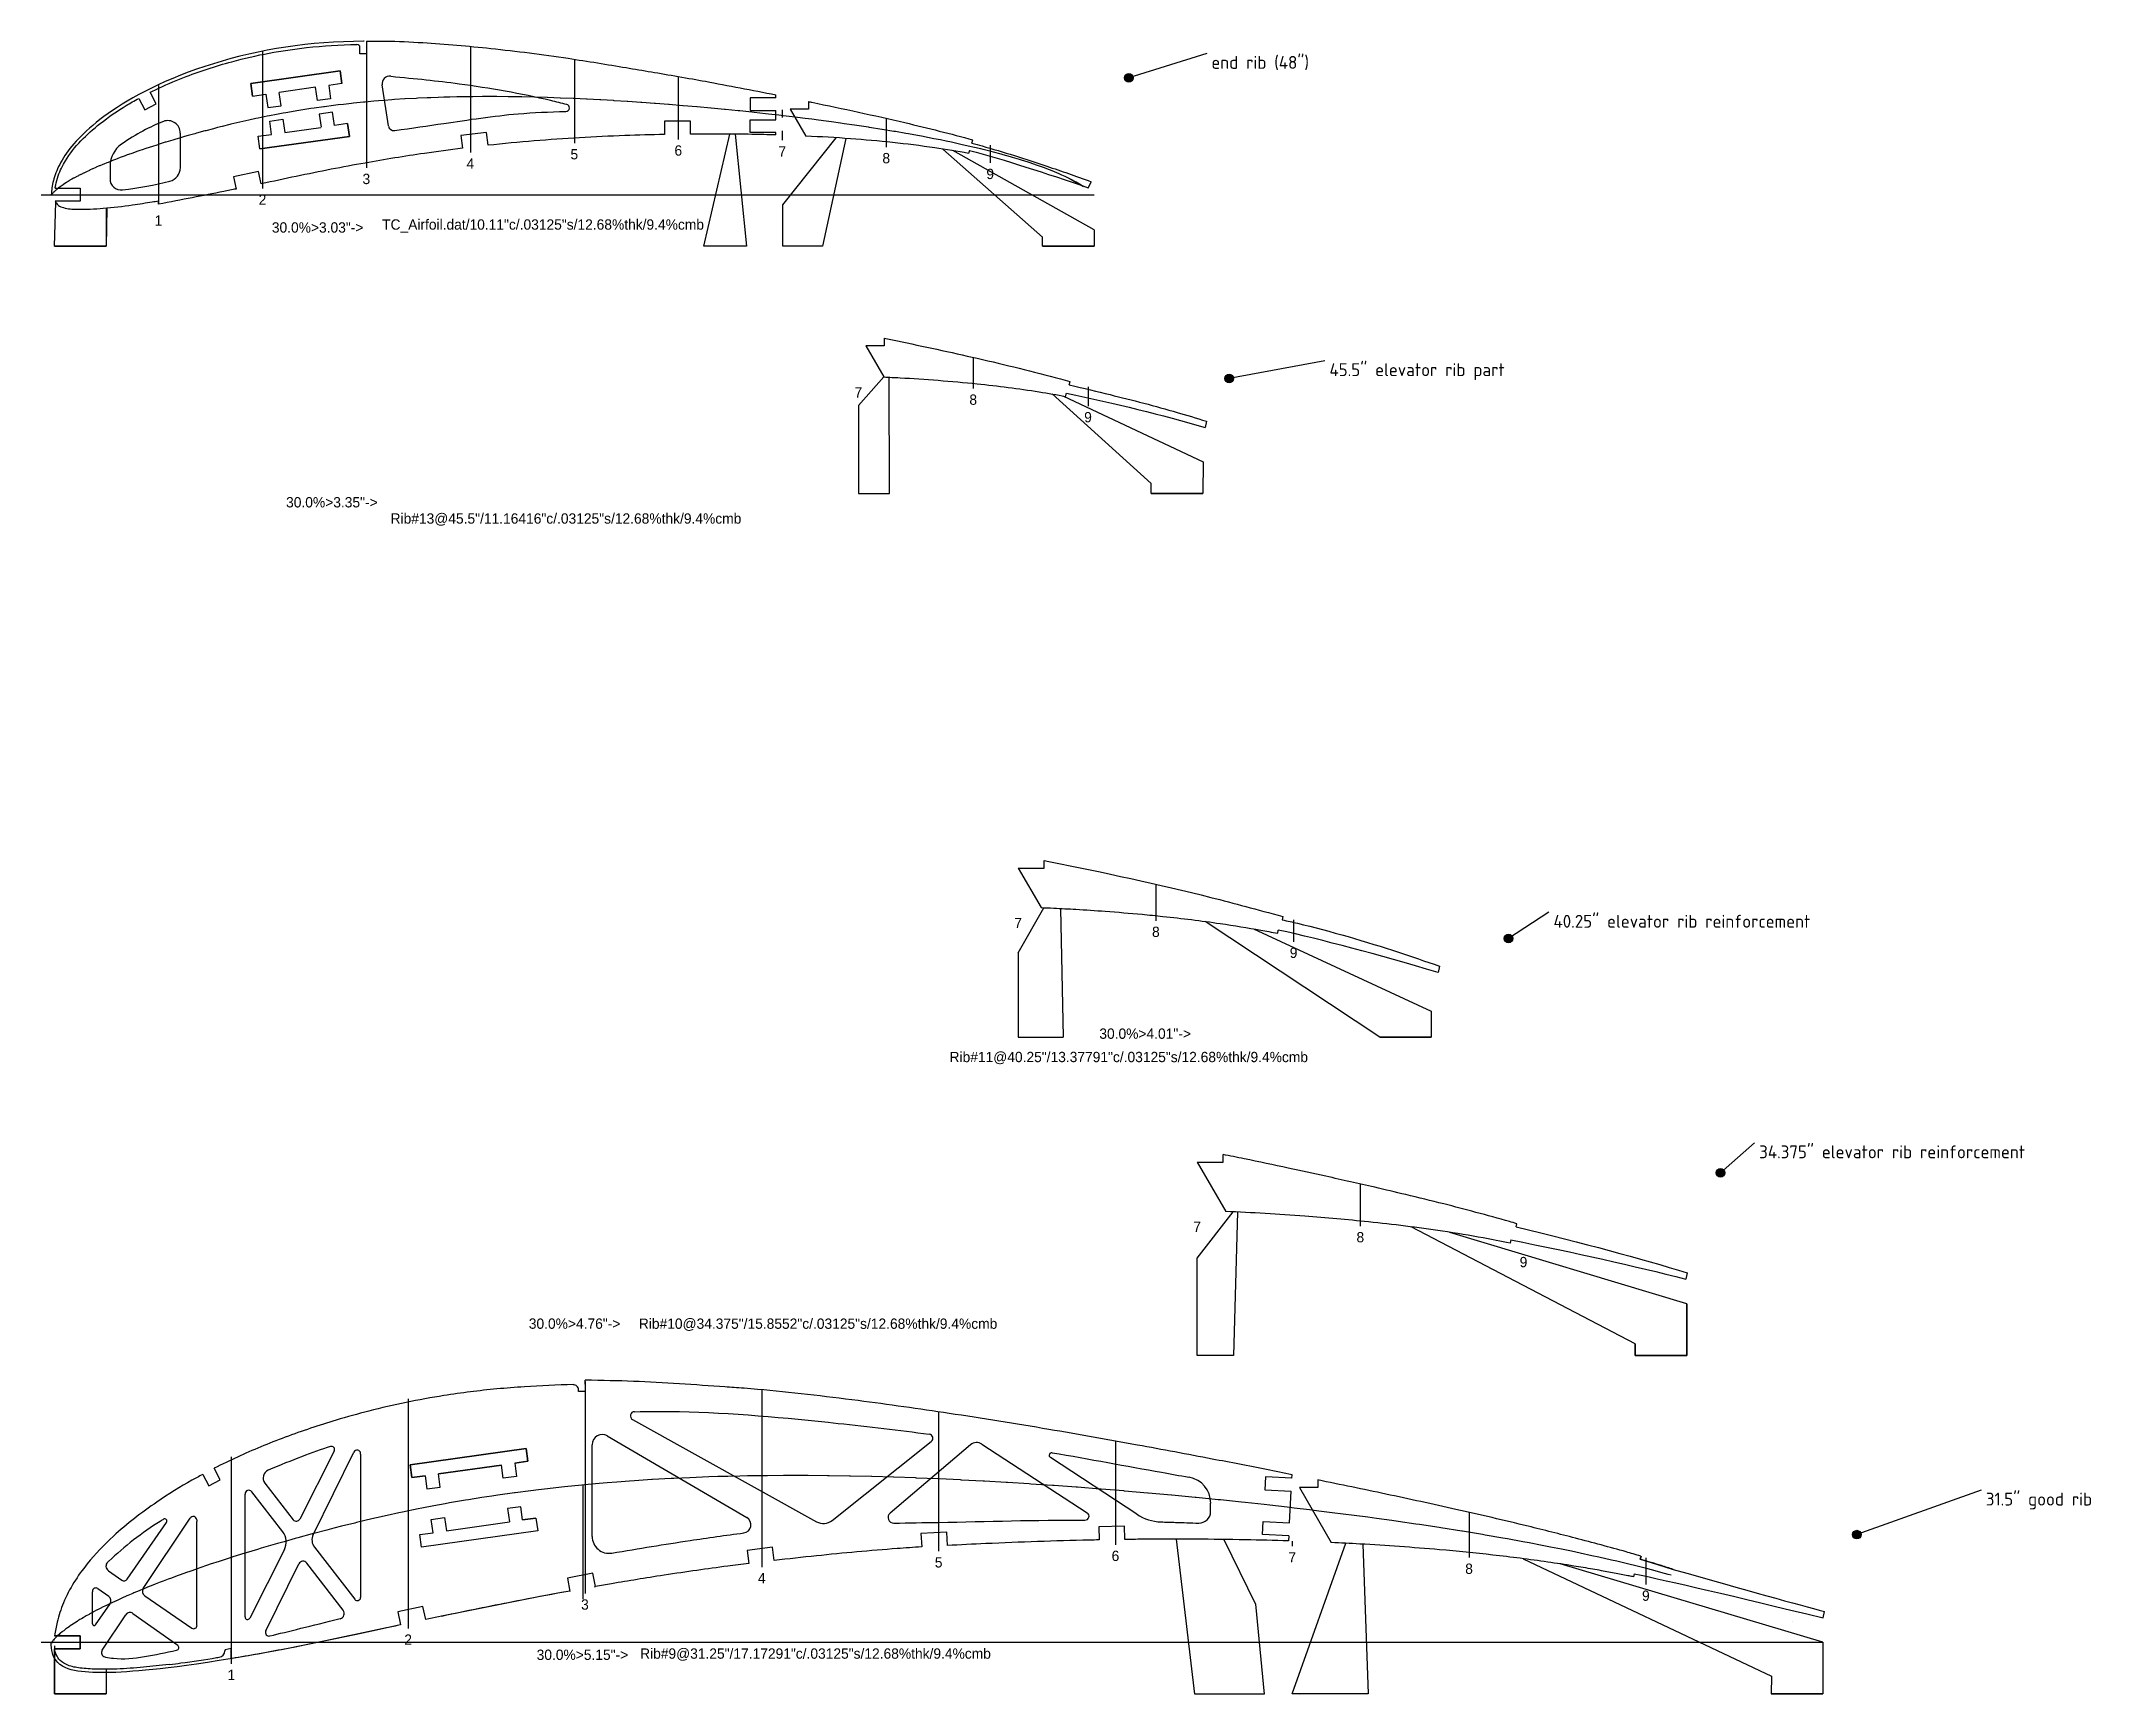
# Model space of a CAD drawing. Header units: inches. Extents: x -0.1 to 19.8, y 29.8 to 45.8.
import ezdxf
from ezdxf.lldxf.tags import DXFTag

# ---------------------------------------------------------------- set-up
doc = ezdxf.new("R2010")
doc.units = ezdxf.units.IN
doc.header["$MEASUREMENT"] = 0
for name, color, linetype in [('1', 7, 'Continuous'), ('CUTOUTS', 7, 'Continuous'), ('Default', 7, 'Continuous'), ('TEXT', 7, 'Continuous')]:
    doc.layers.add(name, color=color, linetype=linetype)
tags = doc.linetypes.add('DOT2', pattern=[0.125, 0, -0.125]).pattern_tags.tags
tags[6:7] = [DXFTag(74, 4), DXFTag(75, 0), DXFTag(340, '0'), DXFTag(46, 0.0), DXFTag(50, 0.0), DXFTag(44, 0.0), DXFTag(45, 0.0)]
tags[4:5] = [DXFTag(74, 4), DXFTag(75, 0), DXFTag(340, '0'), DXFTag(46, 0.0), DXFTag(50, 0.0), DXFTag(44, 0.0), DXFTag(45, 0.0)]

msp = doc.modelspace()

# ---------------------------------------------------------------- texts
at = {"layer": 'TEXT', "char_height": 0.1, "attachment_point": 7}
for s, insert, width in [('{\\fSETxt|b0||i0||c0|p34;\\C7;\\W1.;5\\P}', (5.033, 44.633), 0.09259), ('{\\fSETxt|b0||i0||c0|p34;\\C7;\\W1.;6\\P}', (6.041, 44.669), 0.09259), ('{\\fSETxt|b0||i0||c0|p34;\\C7;\\W1.;7\\P}', (7.049, 44.661), 0.09259), ('{\\fSETxt|b0||i0||c0|p34;\\C7;\\W1.;4\\P}', (4.025, 44.543), 0.09259), ('{\\fSETxt|b0||i0||c0|p34;\\C7;\\W1.;8\\P}', (8.057, 44.595), 0.09259), ('{\\fSETxt|b0||i0||c0|p34;\\C7;\\W1.;9\\P}', (9.065, 44.442), 0.09259), ('{\\fSETxt|b0||i0||c0|p34;\\C7;\\W1.;3\\P}', (3.017, 44.393), 0.09259), ('{\\fSETxt|b0||i0||c0|p34;\\C7;\\W1.;2\\P}', (2.01, 44.194), 0.09259), ('{\\fSETxt|b0||i0||c0|p34;\\C7;\\W1.;1\\P}', (1.002, 43.992), 0.06111), ('{\\fSETxt|b0||i0||c0|p34;\\C7;\\W1.;30.0%>3.03"->\\P}', (2.138, 43.923), 0.97593), ('\\P{\\fSETxt|b0||i0||c0|p34;\\C7;\\W1.;TC_Airfoil.dat/10.11"c/.03125"s/12.68%thk/9.4%cmb\\P}', (3.207, 43.924), 3.81296), ('{\\fSETxt|b0||i0||c0|p34;\\C7;\\W1.;7\\P}', (7.787, 42.326), 0.09259), ('{\\fSETxt|b0||i0||c0|p34;\\C7;\\W1.;8\\P}', (8.9, 42.254), 0.09259), ('{\\fSETxt|b0||i0||c0|p34;\\C7;\\W1.;9\\P}', (10.013, 42.084), 0.09259), ('{\\fSETxt|b0||i0||c0|p34;\\C7;\\W1.;30.0%>3.35"->\\P}', (2.276, 41.259), 0.99074), ('\\P{\\fSETxt|b0||i0||c0|p34;\\C7;\\W1.;Rib#13@45.5"/11.16416"c/.03125"s/12.68%thk/9.4%cmb\\P}', (3.289, 41.083), 3.93333), ('{\\fSETxt|b0||i0||c0|p34;\\C7;\\W1.;7\\P}', (9.336, 37.182), 0.09259), ('{\\fSETxt|b0||i0||c0|p34;\\C7;\\W1.;8\\P}', (10.671, 37.095), 0.09259), ('{\\fSETxt|b0||i0||c0|p34;\\C7;\\W1.;9\\P}', (12.006, 36.892), 0.09259), ('{\\fSETxt|b0||i0||c0|p34;\\C7;\\W1.;30.0%>4.01"->\\P}', (10.16, 36.108), 0.94445), ('\\P{\\fSETxt|b0||i0||c0|p34;\\C7;\\W1.;Rib#11@40.25"/13.37791"c/.03125"s/12.68%thk/9.4%cmb\\P}', (8.708, 35.863), 4.04259), ('{\\fSETxt|b0||i0||c0|p34;\\C7;\\W1.;7\\P}', (11.071, 34.237), 0.09259), ('{\\fSETxt|b0||i0||c0|p34;\\C7;\\W1.;8\\P}', (12.653, 34.135), 0.09259), ('{\\fSETxt|b0||i0||c0|p34;\\C7;\\W1.;9\\P}', (14.235, 33.894), 0.09259), ('{\\fSETxt|b0||i0||c0|p34;\\C7;\\W1.;30.0%>4.76"->\\P}', (4.629, 33.297), 0.99074), ('\\P{\\fSETxt|b0||i0||c0|p34;\\C7;\\W1.;Rib#10@34.375"/15.8552"c/.03125"s/12.68%thk/9.4%cmb\\P}', (5.696, 33.278), 4.10556), ('{\\fSETxt|b0||i0||c0|p34;\\C7;\\W1.;5\\P}', (8.565, 30.983), 0.09259), ('{\\fSETxt|b0||i0||c0|p34;\\C7;\\W1.;6\\P}', (10.279, 31.046), 0.09259), ('{\\fSETxt|b0||i0||c0|p34;\\C7;\\W1.;7\\P}', (11.993, 31.033), 0.09259), ('{\\fSETxt|b0||i0||c0|p34;\\C7;\\W1.;8\\P}', (13.707, 30.921), 0.09259), ('{\\fSETxt|b0||i0||c0|p34;\\C7;\\W1.;4\\P}', (6.85, 30.831), 0.09259), ('{\\fSETxt|b0||i0||c0|p34;\\C7;\\W1.;3\\P}', (5.136, 30.574), 0.09259), ('{\\fSETxt|b0||i0||c0|p34;\\C7;\\W1.;9\\P}', (15.421, 30.66), 0.09259), ('{\\fSETxt|b0||i0||c0|p34;\\C7;\\W1.;2\\P}', (3.422, 30.235), 0.09259), ('{\\fSETxt|b0||i0||c0|p34;\\C7;\\W1.;30.0%>5.15"->\\P}', (4.705, 30.087), 0.95926), ('\\P{\\fSETxt|b0||i0||c0|p34;\\C7;\\W1.;Rib#9@31.25"/17.17291"c/.03125"s/12.68%thk/9.4%cmb\\P}', (5.708, 30.08), 3.96482), ('{\\fSETxt|b0||i0||c0|p34;\\C7;\\W1.;1\\P}', (1.708, 29.893), 0.06111)]:
    msp.add_mtext(s, dxfattribs=dict(at, insert=insert, width=width))

# ---------------------------------------------------------------- blocks, each defined once
blk = doc.blocks.new('SEANNOT_GROUP')
at = {"layer": 'Default', "linetype": 'Continuous'}
h = blk.add_hatch(color=7, dxfattribs=at)
edge = h.paths.add_edge_path()
edge.add_ellipse((0.042, 0.042), major_axis=(0.0417, 0), ratio=1, start_angle=0, end_angle=360)
at = {"layer": 'Default', "color": 7, "linetype": 'Continuous'}
blk.add_line((0.797, 0.279), (0.042, 0.042), dxfattribs=at)
blk.add_circle((0.042, 0.042), 0.0417, dxfattribs=at)
blk.add_circle((0.042, 0.042), 0.0417, dxfattribs=at)
blk.add_circle((0.042, 0.042), 0.0417, dxfattribs=at)
at = {"layer": 'Default', "insert": (0.841, 0.254), "char_height": 0.125, "width": 0.90698, "attachment_point": 1}
blk.add_mtext('{\\fSolid Edge ANSI|b0||i0||c0|p34;\\C7;\\W1.;end rib (48")}', dxfattribs=at)
blk = doc.blocks.new('SEANNOT_GROUP1')
at = {"layer": 'Default', "linetype": 'Continuous'}
h = blk.add_hatch(color=7, dxfattribs=at)
edge = h.paths.add_edge_path()
edge.add_ellipse((0.042, 0.042), major_axis=(0.0417, 0), ratio=1, start_angle=0, end_angle=360)
at = {"layer": 'Default', "color": 7, "linetype": 'Continuous'}
blk.add_line((0.97, 0.214), (0.042, 0.042), dxfattribs=at)
blk.add_circle((0.042, 0.042), 0.0417, dxfattribs=at)
blk.add_circle((0.042, 0.042), 0.0417, dxfattribs=at)
blk.add_circle((0.042, 0.042), 0.0417, dxfattribs=at)
at = {"layer": 'Default', "insert": (1.014, 0.19), "char_height": 0.125, "width": 1.6657, "attachment_point": 1}
blk.add_mtext('{\\fSolid Edge ANSI|b0||i0||c0|p34;\\C7;\\W1.;45.5" elevator rib part}', dxfattribs=at)
blk = doc.blocks.new('SEANNOT_GROUP2')
at = {"layer": 'Default', "linetype": 'Continuous'}
h = blk.add_hatch(color=7, dxfattribs=at)
edge = h.paths.add_edge_path()
edge.add_ellipse((0.042, 0.042), major_axis=(0.0417, 0), ratio=1, start_angle=0, end_angle=360)
at = {"layer": 'Default', "color": 7, "linetype": 'Continuous'}
blk.add_line((0.435, 0.296), (0.042, 0.042), dxfattribs=at)
blk.add_circle((0.042, 0.042), 0.0417, dxfattribs=at)
blk.add_circle((0.042, 0.042), 0.0417, dxfattribs=at)
blk.add_circle((0.042, 0.042), 0.0417, dxfattribs=at)
at = {"layer": 'Default', "insert": (0.479, 0.271), "char_height": 0.125, "width": 2.56686, "attachment_point": 1}
blk.add_mtext('{\\fSolid Edge ANSI|b0||i0||c0|p34;\\C7;\\W1.;40.25" elevator rib reinforcement}', dxfattribs=at)
blk = doc.blocks.new('SEANNOT_GROUP3')
at = {"layer": 'Default', "linetype": 'Continuous'}
h = blk.add_hatch(color=7, dxfattribs=at)
edge = h.paths.add_edge_path()
edge.add_ellipse((0.042, 0.042), major_axis=(0.0417, 0), ratio=1, start_angle=0, end_angle=360)
at = {"layer": 'Default', "color": 7, "linetype": 'Continuous'}
blk.add_line((0.372, 0.334), (0.042, 0.042), dxfattribs=at)
blk.add_circle((0.042, 0.042), 0.0417, dxfattribs=at)
blk.add_circle((0.042, 0.042), 0.0417, dxfattribs=at)
blk.add_circle((0.042, 0.042), 0.0417, dxfattribs=at)
at = {"layer": 'Default', "insert": (0.416, 0.309), "char_height": 0.125, "width": 2.66279, "attachment_point": 1}
blk.add_mtext('{\\fSolid Edge ANSI|b0||i0||c0|p34;\\C7;\\W1.;34.375" elevator rib reinforcement}', dxfattribs=at)
blk = doc.blocks.new('SEANNOT_GROUP4')
at = {"layer": 'Default', "linetype": 'Continuous'}
h = blk.add_hatch(color=7, dxfattribs=at)
edge = h.paths.add_edge_path()
edge.add_ellipse((0.042, 0.042), major_axis=(0.0417, 0), ratio=1, start_angle=0, end_angle=360)
at = {"layer": 'Default', "color": 7, "linetype": 'Continuous'}
blk.add_line((1.248, 0.474), (0.042, 0.042), dxfattribs=at)
blk.add_circle((0.042, 0.042), 0.0417, dxfattribs=at)
blk.add_circle((0.042, 0.042), 0.0417, dxfattribs=at)
blk.add_circle((0.042, 0.042), 0.0417, dxfattribs=at)
at = {"layer": 'Default', "insert": (1.292, 0.449), "char_height": 0.125, "width": 1.04651, "attachment_point": 1}
blk.add_mtext('{\\fSolid Edge ANSI|b0||i0||c0|p34;\\C7;\\W1.;31.5" good rib}', dxfattribs=at)
blk = doc.blocks.new('SE')
at = {"layer": 'CUTOUTS', "color": 7, "linetype": 'Continuous'}
for p, q in [((0.009, 0.128), (0, 0.098)), ((0, 0.098), (0.065, 0.079)), ((0.065, 0.079), (0.228, 0.029)), ((0.228, 0.029), (0.32, 0))]:
    blk.add_line(p, q, dxfattribs=at)
blk = doc.blocks.new('SE1')
at = {"layer": 'CUTOUTS', "color": 7, "linetype": 'Continuous'}
for p, q in [((0.25, 0.125), (0, 0.125)), ((0, 0), (0.25, 0)), ((0.25, 0), (0.25, 0.125))]:
    blk.add_line(p, q, dxfattribs=at)
blk = doc.blocks.new('SE2')
at = {"layer": '1', "color": 7, "linetype": 'DOT2'}
blk.add_line((0, 2.0048), (0, 0), dxfattribs=at)
blk = doc.blocks.new('SE3')
at = {"layer": '1', "color": 7, "linetype": 'DOT2'}
blk.add_line((0, 2.2253), (0, 0), dxfattribs=at)
blk = doc.blocks.new('SE4')
at = {"layer": '1', "color": 7, "linetype": 'DOT2'}
blk.add_line((0, 2.0566), (0, 0), dxfattribs=at)
blk = doc.blocks.new('SE5')
at = {"layer": '1', "color": 7, "linetype": 'DOT2'}
blk.add_line((0, 1.7178), (0, 0), dxfattribs=at)
blk = doc.blocks.new('SE6')
at = {"layer": '1', "color": 7, "linetype": 'DOT2'}
blk.add_line((0, 1.3507), (0, 0), dxfattribs=at)
blk = doc.blocks.new('SE7')
at = {"layer": '1', "color": 7, "linetype": 'DOT2'}
blk.add_line((0, 1.0048), (0, 0), dxfattribs=at)
blk = doc.blocks.new('SE8')
at = {"layer": '1', "color": 7, "linetype": 'DOT2'}
blk.add_line((0, 0.05), (0, 0), dxfattribs=at)
blk = doc.blocks.new('SE9')
at = {"layer": '1', "color": 7, "linetype": 'DOT2'}
blk.add_line((0, 0.4373), (0, 0), dxfattribs=at)
blk = doc.blocks.new('SE10')
at = {"layer": '1', "color": 7, "linetype": 'DOT2'}
blk.add_line((0, 0.2592), (0, 0), dxfattribs=at)
blk = doc.blocks.new('SE11')
at = {"layer": '1', "color": 7, "linetype": 'DOT2'}
for p, q in [((4.044, 0.599), (3.818, 0.553)), ((4.271, 0.645), (4.044, 0.599)), ((4.497, 0.69), (4.271, 0.645)), ((4.722, 0.733), (4.497, 0.69)), ((4.946, 0.775), (4.722, 0.733)), ((5.028, 0.79), (4.946, 0.775)), ((3.152, 0.412), (2.941, 0.367)), ((3.37, 0.459), (3.152, 0.412)), ((3.385, 0.462), (3.37, 0.459)), ((3.818, 0.553), (3.782, 0.545)), ((0, 0.288), (0, 0.294)), ((0, 0.268), (0, 0.288)), ((0.001, 0.241), (0, 0.268)), ((0.005, 0.214), (0.001, 0.241)), ((0.011, 0.188), (0.005, 0.214)), ((2.192, 0.214), (2.034, 0.185)), ((2.363, 0.247), (2.192, 0.214)), ((2.545, 0.284), (2.363, 0.247)), ((2.738, 0.324), (2.545, 0.284)), ((2.941, 0.367), (2.738, 0.324)), ((0.019, 0.163), (0.011, 0.188)), ((0.031, 0.139), (0.019, 0.163)), ((0.046, 0.116), (0.031, 0.139)), ((0.063, 0.096), (0.046, 0.116)), ((0.084, 0.078), (0.063, 0.096)), ((0.108, 0.061), (0.084, 0.078)), ((0.134, 0.048), (0.108, 0.061)), ((0.162, 0.037), (0.134, 0.048)), ((0.192, 0.028), (0.162, 0.037)), ((0.224, 0.02), (0.192, 0.028)), ((0.258, 0.015), (0.224, 0.02)), ((0.292, 0.01), (0.258, 0.015)), ((0.328, 0.007), (0.292, 0.01)), ((0.365, 0.004), (0.328, 0.007)), ((0.404, 0.002), (0.365, 0.004)), ((0.445, 0.001), (0.404, 0.002)), ((0.488, 0), (0.445, 0.001)), ((0.532, 0), (0.488, 0)), ((0.578, 0.001), (0.532, 0)), ((0.627, 0.002), (0.578, 0.001)), ((0.678, 0.005), (0.627, 0.002)), ((0.733, 0.008), (0.678, 0.005)), ((0.79, 0.012), (0.733, 0.008)), ((0.85, 0.016), (0.79, 0.012)), ((0.914, 0.022), (0.85, 0.016)), ((0.983, 0.029), (0.914, 0.022)), ((1.056, 0.037), (0.983, 0.029)), ((1.134, 0.046), (1.056, 0.037)), ((1.219, 0.056), (1.134, 0.046)), ((1.309, 0.068), (1.219, 0.056)), ((1.407, 0.082), (1.309, 0.068)), ((1.513, 0.098), (1.407, 0.082)), ((1.628, 0.116), (1.513, 0.098)), ((1.752, 0.136), (1.628, 0.116)), ((1.888, 0.159), (1.752, 0.136)), ((2.034, 0.185), (1.888, 0.159))]:
    blk.add_line(p, q, dxfattribs=at)
blk = doc.blocks.new('SE12')
at = {"layer": '1', "color": 7, "linetype": 'DOT2'}
for p, q in [((6.0078, 1.5948), (5.8295, 1.5847)), ((6.0363, 1.5962), (6.0078, 1.5948)), ((6.1889, 1.6032), (6.0363, 1.5962)), ((6.2501, 1.6057), (6.1889, 1.6032)), ((6.3729, 1.6102), (6.2501, 1.6057)), ((6.4629, 1.613), (6.3729, 1.6102)), ((6.5599, 1.6157), (6.4629, 1.613)), ((6.6749, 1.6184), (6.5599, 1.6157)), ((6.7502, 1.6198), (6.6749, 1.6184)), ((6.8869, 1.6218), (6.7502, 1.6198)), ((6.9432, 1.6224), (6.8869, 1.6218)), ((7.0991, 1.6233), (6.9432, 1.6224)), ((7.1395, 1.6235), (7.0991, 1.6233)), ((7.3112, 1.6234), (7.1395, 1.6235)), ((7.3387, 1.6232), (7.3112, 1.6234)), ((7.5241, 1.6217), (7.3387, 1.6232)), ((7.541, 1.6215), (7.5241, 1.6217)), ((7.7379, 1.6185), (7.541, 1.6215)), ((7.7462, 1.6183), (7.7379, 1.6185)), ((7.9528, 1.6137), (7.7462, 1.6183)), ((7.9543, 1.6136), (7.9528, 1.6137)), ((8.1652, 1.6076), (7.9543, 1.6136)), ((8.1688, 1.6075), (8.1652, 1.6076)), ((8.3785, 1.6002), (8.1688, 1.6075)), ((8.3861, 1.5999), (8.3785, 1.6002)), ((8.5944, 1.5913), (8.3861, 1.5999)), ((8.6048, 1.5908), (8.5944, 1.5913)), ((8.8126, 1.5811), (8.6048, 1.5908)), ((4.1725, 1.41), (4.0444, 1.3894)), ((4.2711, 1.4251), (4.1725, 1.41)), ((4.3298, 1.4338), (4.2711, 1.4251)), ((4.4888, 1.456), (4.3298, 1.4338)), ((4.4972, 1.4572), (4.4888, 1.456)), ((4.6492, 1.4769), (4.4972, 1.4572)), ((4.7224, 1.4859), (4.6492, 1.4769)), ((4.8117, 1.4963), (4.7224, 1.4859)), ((4.9458, 1.5112), (4.8117, 1.4963)), ((4.9759, 1.5144), (4.9458, 1.5112)), ((5.1419, 1.5313), (4.9759, 1.5144)), ((5.1675, 1.5337), (5.1419, 1.5313)), ((5.3102, 1.5467), (5.1675, 1.5337)), ((5.3873, 1.5532), (5.3102, 1.5467)), ((5.4809, 1.5608), (5.3873, 1.5532)), ((5.6052, 1.5701), (5.4809, 1.5608)), ((5.6538, 1.5735), (5.6052, 1.5701)), ((5.8216, 1.5843), (5.6538, 1.5735)), ((5.8295, 1.5847), (5.8216, 1.5843)), ((8.8252, 1.5805), (8.8126, 1.5811)), ((9.0331, 1.5697), (8.8252, 1.5805)), ((9.047, 1.5689), (9.0331, 1.5697)), ((9.2557, 1.5569), (9.047, 1.5689)), ((9.2703, 1.5561), (9.2557, 1.5569)), ((9.4805, 1.5427), (9.2703, 1.5561)), ((9.4952, 1.5418), (9.4805, 1.5427)), ((9.707, 1.5274), (9.4952, 1.5418)), ((9.7214, 1.5264), (9.707, 1.5274)), ((9.9354, 1.511), (9.7214, 1.5264)), ((9.9486, 1.51), (9.9354, 1.511)), ((10.1653, 1.4932), (9.9486, 1.51)), ((10.1767, 1.4923), (10.1653, 1.4932)), ((10.3967, 1.4742), (10.1767, 1.4923)), ((10.4051, 1.4735), (10.3967, 1.4742)), ((10.6297, 1.4543), (10.4051, 1.4735)), ((10.6333, 1.454), (10.6297, 1.4543)), ((10.8608, 1.4333), (10.6333, 1.454)), ((10.8641, 1.433), (10.8608, 1.4333)), ((11.0875, 1.4117), (10.8641, 1.433)), ((11.0995, 1.4106), (11.0875, 1.4117)), ((11.313, 1.3891), (11.0995, 1.4106)), ((3.1057, 1.2027), (2.9584, 1.1678)), ((3.1524, 1.2135), (3.1057, 1.2027)), ((3.2543, 1.2364), (3.1524, 1.2135)), ((3.37, 1.2617), (3.2543, 1.2364)), ((3.4042, 1.2689), (3.37, 1.2617)), ((3.5555, 1.3), (3.4042, 1.2689)), ((3.5926, 1.3073), (3.5555, 1.3)), ((3.708, 1.3297), (3.5926, 1.3073)), ((3.8177, 1.3501), (3.708, 1.3297)), ((3.8615, 1.3579), (3.8177, 1.3501)), ((4.0164, 1.3847), (3.8615, 1.3579)), ((4.0444, 1.3894), (4.0164, 1.3847)), ((11.3362, 1.3868), (11.313, 1.3891)), ((11.5368, 1.3659), (11.3362, 1.3868)), ((11.5735, 1.362), (11.5368, 1.3659)), ((11.7593, 1.3416), (11.5735, 1.362)), ((11.8115, 1.3357), (11.7593, 1.3416)), ((11.98, 1.3165), (11.8115, 1.3357)), ((12.0499, 1.3083), (11.98, 1.3165)), ((12.199, 1.2905), (12.0499, 1.3083)), ((12.2881, 1.2797), (12.199, 1.2905)), ((12.4165, 1.2637), (12.2881, 1.2797)), ((12.5254, 1.2499), (12.4165, 1.2637)), ((12.6319, 1.236), (12.5254, 1.2499)), ((12.7615, 1.2188), (12.6319, 1.236)), ((12.8455, 1.2074), (12.7615, 1.2188)), ((12.9954, 1.1865), (12.8455, 1.2074)), ((2.3628, 1.0125), (2.2558, 0.9825)), ((2.3905, 1.0202), (2.3628, 1.0125)), ((2.5285, 1.0577), (2.3905, 1.0202)), ((2.5449, 1.0621), (2.5285, 1.0577)), ((2.6695, 1.0951), (2.5449, 1.0621)), ((2.7379, 1.1128), (2.6695, 1.0951)), ((2.8131, 1.1319), (2.7379, 1.1128)), ((2.9409, 1.1636), (2.8131, 1.1319)), ((2.9584, 1.1678), (2.9409, 1.1636)), ((13.0566, 1.1779), (12.9954, 1.1865)), ((13.2269, 1.1534), (13.0566, 1.1779)), ((13.2654, 1.1477), (13.2269, 1.1534)), ((13.4552, 1.1189), (13.2654, 1.1477)), ((13.4716, 1.1163), (13.4552, 1.1189)), ((13.675, 1.0841), (13.4716, 1.1163)), ((13.6796, 1.0834), (13.675, 1.0841)), ((13.875, 1.051), (13.6796, 1.0834)), ((13.8999, 1.0468), (13.875, 1.051)), ((14.0717, 1.0171), (13.8999, 1.0468)), ((14.1161, 1.0092), (14.0717, 1.0171)), ((14.2649, 0.9821), (14.1161, 1.0092)), ((1.6471, 0.7984), (1.6278, 0.7921)), ((1.7523, 0.8321), (1.6471, 0.7984)), ((1.7592, 0.8343), (1.7523, 0.8321)), ((1.8763, 0.8707), (1.7592, 0.8343)), ((1.8876, 0.8742), (1.8763, 0.8707)), ((1.9984, 0.9078), (1.8876, 0.8742)), ((2.0341, 0.9184), (1.9984, 0.9078)), ((2.1248, 0.945), (2.0341, 0.9184)), ((2.1925, 0.9645), (2.1248, 0.945)), ((2.2558, 0.9825), (2.1925, 0.9645)), ((14.3275, 0.9704), (14.2649, 0.9821)), ((14.4544, 0.9462), (14.3275, 0.9704)), ((14.535, 0.9304), (14.4544, 0.9462)), ((14.6404, 0.9092), (14.535, 0.9304)), ((14.7373, 0.8892), (14.6404, 0.9092)), ((14.8228, 0.8712), (14.7373, 0.8892)), ((14.9341, 0.8471), (14.8228, 0.8712)), ((15.0017, 0.8322), (14.9341, 0.8471)), ((15.1238, 0.8045), (15.0017, 0.8322)), ((15.1766, 0.7922), (15.1238, 0.8045)), ((1.0828, 0.5995), (1.056, 0.5892)), ((1.1343, 0.619), (1.0828, 0.5995)), ((1.1643, 0.6303), (1.1343, 0.619)), ((1.2186, 0.6504), (1.1643, 0.6303)), ((1.2505, 0.662), (1.2186, 0.6504)), ((1.3091, 0.6832), (1.2505, 0.662)), ((1.3419, 0.6949), (1.3091, 0.6832)), ((1.4071, 0.7177), (1.3419, 0.6949)), ((1.4386, 0.7285), (1.4071, 0.7177)), ((1.5131, 0.754), (1.4386, 0.7285)), ((1.5402, 0.7631), (1.5131, 0.754)), ((1.6278, 0.7921), (1.5402, 0.7631)), ((15.305, 0.7614), (15.1766, 0.7922)), ((15.3471, 0.751), (15.305, 0.7614)), ((15.4771, 0.7184), (15.3471, 0.751)), ((15.5128, 0.7091), (15.4771, 0.7184)), ((15.6402, 0.6751), (15.5128, 0.7091)), ((15.6732, 0.6661), (15.6402, 0.6751)), ((15.7022, 0.6579), (15.6732, 0.6661)), ((0.6272, 0.409), (0.581, 0.3875)), ((0.6309, 0.4108), (0.6272, 0.409)), ((0.6785, 0.4324), (0.6309, 0.4108)), ((0.6843, 0.435), (0.6785, 0.4324)), ((0.7326, 0.4565), (0.6843, 0.435)), ((0.7408, 0.4601), (0.7326, 0.4565)), ((0.7896, 0.4812), (0.7408, 0.4601)), ((0.8011, 0.4861), (0.7896, 0.4812)), ((0.8501, 0.5066), (0.8011, 0.4861)), ((0.8652, 0.5129), (0.8501, 0.5066)), ((0.9143, 0.5331), (0.8652, 0.5129)), ((0.9335, 0.5409), (0.9143, 0.5331)), ((0.983, 0.5607), (0.9335, 0.5409)), ((1.0058, 0.5697), (0.983, 0.5607)), ((1.056, 0.5892), (1.0058, 0.5697)), ((0.25, 0.2101), (0.2243, 0.1936)), ((0.2576, 0.2149), (0.25, 0.2101)), ((0.2779, 0.2275), (0.2576, 0.2149)), ((0.2921, 0.2362), (0.2779, 0.2275)), ((0.3076, 0.2455), (0.2921, 0.2362)), ((0.328, 0.2575), (0.3076, 0.2455)), ((0.3393, 0.264), (0.328, 0.2575)), ((0.3654, 0.2784), (0.3393, 0.264)), ((0.3735, 0.2829), (0.3654, 0.2784)), ((0.4044, 0.2997), (0.3735, 0.2829)), ((0.4097, 0.3026), (0.4044, 0.2997)), ((0.4453, 0.3211), (0.4097, 0.3026)), ((0.4486, 0.3227), (0.4453, 0.3211)), ((0.4877, 0.3423), (0.4486, 0.3227)), ((0.4901, 0.3435), (0.4877, 0.3423)), ((0.5318, 0.364), (0.4901, 0.3435)), ((0.5341, 0.3651), (0.5318, 0.364)), ((0.5784, 0.3863), (0.5341, 0.3651)), ((0.581, 0.3875), (0.5784, 0.3863)), ((16.8786, 0.2125), (16.8784, 0.2126)), ((0.0036, 0), (0, 0.0084)), ((0.0046, 0.0023), (0.0036, 0)), ((0.0064, 0.0064), (0.0046, 0.0023)), ((0.0096, 0.014), (0.0064, 0.0064)), ((0.0106, 0.0159), (0.0096, 0.014)), ((0.0141, 0.0212), (0.0106, 0.0159)), ((0.0194, 0.0272), (0.0141, 0.0212)), ((0.0201, 0.028), (0.0194, 0.0272)), ((0.0266, 0.0361), (0.0201, 0.028)), ((0.0311, 0.0412), (0.0266, 0.0361)), ((0.0342, 0.0446), (0.0311, 0.0412)), ((0.0429, 0.0537), (0.0342, 0.0446)), ((0.046, 0.0567), (0.0429, 0.0537)), ((0.0529, 0.0632), (0.046, 0.0567)), ((0.0635, 0.0732), (0.0529, 0.0632)), ((0.0637, 0.0733), (0.0635, 0.0732)), ((0.0759, 0.0841), (0.0637, 0.0733)), ((0.0841, 0.0912), (0.0759, 0.0841)), ((0.0891, 0.0954), (0.0841, 0.0912)), ((0.1037, 0.1073), (0.0891, 0.0954)), ((0.1077, 0.1105), (0.1037, 0.1073)), ((0.1199, 0.12), (0.1077, 0.1105)), ((0.1339, 0.1306), (0.1199, 0.12)), ((0.1376, 0.1332), (0.1339, 0.1306)), ((0.1568, 0.1472), (0.1376, 0.1332)), ((0.1621, 0.151), (0.1568, 0.1472)), ((0.1774, 0.162), (0.1621, 0.151)), ((0.1925, 0.1725), (0.1774, 0.162)), ((0.1997, 0.1774), (0.1925, 0.1725)), ((0.2241, 0.1935), (0.1997, 0.1774)), ((0.2243, 0.1936), (0.2241, 0.1935))]:
    blk.add_line(p, q, dxfattribs=at)
blk = doc.blocks.new('SE14')
at = {"layer": '1', "color": 7, "linetype": 'DOT2'}
blk.add_line((0, 0.4074), (0, 0), dxfattribs=at)
blk = doc.blocks.new('SE16')
at = {"layer": '1', "color": 7, "linetype": 'DOT2'}
blk.add_line((0, 0.3513), (0, 0), dxfattribs=at)
blk = doc.blocks.new('SE17')
at = {"layer": '1', "color": 7, "linetype": 'DOT2'}
blk.add_line((0, 0.2123), (0, 0), dxfattribs=at)
blk = doc.blocks.new('SE18')
at = {"layer": '1', "color": 7, "linetype": 'DOT2'}
blk.add_line((0, 0.301), (0, 0), dxfattribs=at)
blk = doc.blocks.new('SE19')
at = {"layer": '1', "color": 7, "linetype": 'DOT2'}
blk.add_line((0, 0.185), (0, 0), dxfattribs=at)
blk = doc.blocks.new('SE20')
at = {"layer": '1', "color": 7, "linetype": 'DOT2'}
blk.add_line((0, 1.152), (0, 0), dxfattribs=at)
blk = doc.blocks.new('SE21')
at = {"layer": '1', "color": 7, "linetype": 'DOT2'}
blk.add_line((0, 1.33), (0, 0), dxfattribs=at)
blk = doc.blocks.new('SE22')
at = {"layer": '1', "color": 7, "linetype": 'DOT2'}
blk.add_line((0, 1.2299), (0, 0), dxfattribs=at)
blk = doc.blocks.new('SE23')
at = {"layer": '1', "color": 7, "linetype": 'DOT2'}
blk.add_line((0, 1.0302), (0, 0), dxfattribs=at)
blk = doc.blocks.new('SE24')
at = {"layer": '1', "color": 7, "linetype": 'DOT2'}
blk.add_line((0, 0.8141), (0, 0), dxfattribs=at)
blk = doc.blocks.new('SE25')
at = {"layer": '1', "color": 7, "linetype": 'DOT2'}
blk.add_line((0, 0.6107), (0, 0), dxfattribs=at)
blk = doc.blocks.new('SE26')
at = {"layer": '1', "color": 7, "linetype": 'DOT2'}
for p, q in [((0, 0.2944), (0, 0.2206)), ((0, 0.0906), (0, 0))]:
    blk.add_line(p, q, dxfattribs=at)
blk = doc.blocks.new('SE27')
at = {"layer": '1', "color": 7, "linetype": 'DOT2'}
blk.add_line((0, 0.2771), (0, 0), dxfattribs=at)
blk = doc.blocks.new('SE28')
at = {"layer": '1', "color": 7, "linetype": 'DOT2'}
blk.add_line((0, 0.172), (0, 0), dxfattribs=at)
blk = doc.blocks.new('SE29')
at = {"layer": '1', "color": 7, "linetype": 'DOT2'}
for p, q in [((2.0932, 1.4007), (2.0041, 1.3829)), ((2.183, 1.4169), (2.0932, 1.4007)), ((2.2733, 1.4312), (2.183, 1.4169)), ((2.3645, 1.444), (2.2733, 1.4312)), ((2.4564, 1.455), (2.3645, 1.444)), ((2.549, 1.4644), (2.4564, 1.455)), ((2.6427, 1.4722), (2.549, 1.4644)), ((2.7371, 1.4785), (2.6427, 1.4722)), ((2.8327, 1.4832), (2.7371, 1.4785)), ((2.9294, 1.4866), (2.8327, 1.4832)), ((3.0271, 1.4888), (2.9294, 1.4866)), ((3.033, 1.4888), (3.0271, 1.4888)), ((1.4073, 1.2155), (1.328, 1.1868)), ((1.4886, 1.2433), (1.4073, 1.2155)), ((1.5716, 1.27), (1.4886, 1.2433)), ((1.6561, 1.2956), (1.5716, 1.27)), ((1.7416, 1.3197), (1.6561, 1.2956)), ((1.8284, 1.3424), (1.7416, 1.3197)), ((1.9158, 1.3634), (1.8284, 1.3424)), ((2.0041, 1.3829), (1.9158, 1.3634)), ((0.9068, 1.0015), (0.8469, 0.9697)), ((0.9697, 1.0332), (0.9068, 1.0015)), ((1.0357, 1.0648), (0.9697, 1.0332)), ((1.1046, 1.096), (1.0357, 1.0648)), ((1.1765, 1.1269), (1.1046, 1.096)), ((1.2509, 1.1572), (1.1765, 1.1269)), ((1.328, 1.1868), (1.2509, 1.1572)), ((0.5921, 0.8153), (0.5496, 0.7857)), ((0.6374, 0.8455), (0.5921, 0.8153)), ((0.6855, 0.876), (0.6374, 0.8455)), ((0.7362, 0.9069), (0.6855, 0.876)), ((0.79, 0.9383), (0.7362, 0.9069)), ((0.8469, 0.9697), (0.79, 0.9383)), ((0.342, 0.6189), (0.3144, 0.5929)), ((0.3714, 0.6453), (0.342, 0.6189)), ((0.4029, 0.6723), (0.3714, 0.6453)), ((0.4361, 0.6999), (0.4029, 0.6723)), ((0.4716, 0.728), (0.4361, 0.6999)), ((0.5093, 0.7566), (0.4716, 0.728)), ((0.5496, 0.7857), (0.5093, 0.7566)), ((0.1472, 0.401), (0.1319, 0.3788)), ((0.1636, 0.4238), (0.1472, 0.401)), ((0.1811, 0.4468), (0.1636, 0.4238)), ((0.1998, 0.4702), (0.1811, 0.4468)), ((0.2199, 0.4938), (0.1998, 0.4702)), ((0.2412, 0.518), (0.2199, 0.4938)), ((0.2641, 0.5426), (0.2412, 0.518)), ((0.2885, 0.5675), (0.2641, 0.5426)), ((0.3144, 0.5929), (0.2885, 0.5675)), ((0.0447, 0.2123), (0.0375, 0.1929)), ((0.0525, 0.2319), (0.0447, 0.2123)), ((0.0611, 0.2519), (0.0525, 0.2319)), ((0.0706, 0.2722), (0.0611, 0.2519)), ((0.081, 0.2928), (0.0706, 0.2722)), ((0.0923, 0.3137), (0.081, 0.2928)), ((0.1044, 0.3351), (0.0923, 0.3137)), ((0.1176, 0.3566), (0.1044, 0.3351)), ((0.1319, 0.3788), (0.1176, 0.3566)), ((0.0006, 0.017), (0, 0)), ((0.0021, 0.0333), (0.0006, 0.017)), ((0.0037, 0.0499), (0.0021, 0.0333)), ((0.0057, 0.0668), (0.0037, 0.0499)), ((0.0083, 0.0839), (0.0057, 0.0668)), ((0.0118, 0.1013), (0.0083, 0.0839)), ((0.0157, 0.1191), (0.0118, 0.1013)), ((0.0201, 0.1371), (0.0157, 0.1191)), ((0.0253, 0.1553), (0.0201, 0.1371)), ((0.0311, 0.174), (0.0253, 0.1553)), ((0.0375, 0.1929), (0.0311, 0.174))]:
    blk.add_line(p, q, dxfattribs=at)
blk = doc.blocks.new('SE30')
at = {"layer": '1', "color": 7, "linetype": 'DOT2'}
for p, q in [((2.2733, 0.7995), (2.2476, 0.7948)), ((2.3645, 0.8152), (2.2733, 0.7995)), ((2.381, 0.818), (2.3645, 0.8152)), ((2.4564, 0.8301), (2.381, 0.818)), ((2.5145, 0.839), (2.4564, 0.8301)), ((2.549, 0.8441), (2.5145, 0.839)), ((2.6427, 0.8572), (2.549, 0.8441)), ((2.6476, 0.8579), (2.6427, 0.8572)), ((2.7371, 0.8695), (2.6476, 0.8579)), ((2.7801, 0.8748), (2.7371, 0.8695)), ((2.8327, 0.8809), (2.7801, 0.8748)), ((2.9117, 0.8897), (2.8327, 0.8809)), ((2.9294, 0.8916), (2.9117, 0.8897)), ((3.0271, 0.9015), (2.9294, 0.8916)), ((3.0422, 0.9029), (3.0271, 0.9015)), ((3.1262, 0.9106), (3.0422, 0.9029)), ((3.1716, 0.9144), (3.1262, 0.9106)), ((3.2267, 0.9189), (3.1716, 0.9144)), ((3.2999, 0.9243), (3.2267, 0.9189)), ((3.3285, 0.9264), (3.2999, 0.9243)), ((3.4273, 0.9327), (3.3285, 0.9264)), ((3.4319, 0.933), (3.4273, 0.9327)), ((3.5369, 0.9389), (3.4319, 0.933)), ((3.5537, 0.9397), (3.5369, 0.9389)), ((3.6435, 0.9438), (3.5537, 0.9397)), ((3.6795, 0.9453), (3.6435, 0.9438)), ((3.7518, 0.9479), (3.6795, 0.9453)), ((3.8048, 0.9496), (3.7518, 0.9479)), ((3.8619, 0.9512), (3.8048, 0.9496)), ((3.9297, 0.9528), (3.8619, 0.9512)), ((3.9739, 0.9536), (3.9297, 0.9528)), ((4.0544, 0.9548), (3.9739, 0.9536)), ((4.0876, 0.9551), (4.0544, 0.9548)), ((4.1794, 0.9557), (4.0876, 0.9551)), ((4.2031, 0.9558), (4.1794, 0.9557)), ((4.3042, 0.9557), (4.2031, 0.9558)), ((4.3204, 0.9556), (4.3042, 0.9557)), ((4.4296, 0.9547), (4.3204, 0.9556)), ((4.4395, 0.9546), (4.4296, 0.9547)), ((4.5555, 0.9528), (4.4395, 0.9546)), ((4.5603, 0.9527), (4.5555, 0.9528)), ((4.6819, 0.95), (4.5603, 0.9527)), ((4.6829, 0.95), (4.6819, 0.95)), ((4.807, 0.9464), (4.6829, 0.95)), ((4.8091, 0.9464), (4.807, 0.9464)), ((4.9326, 0.9421), (4.8091, 0.9464)), ((4.937, 0.9419), (4.9326, 0.9421)), ((5.0597, 0.9368), (4.937, 0.9419)), ((5.0658, 0.9365), (5.0597, 0.9368)), ((5.1881, 0.9308), (5.0658, 0.9365)), ((5.1955, 0.9305), (5.1881, 0.9308)), ((5.318, 0.9241), (5.1955, 0.9305)), ((5.3262, 0.9237), (5.318, 0.9241)), ((5.449, 0.9166), (5.3262, 0.9237)), ((5.4576, 0.9161), (5.449, 0.9166)), ((5.5813, 0.9082), (5.4576, 0.9161)), ((5.59, 0.9077), (5.5813, 0.9082)), ((5.7147, 0.8992), (5.59, 0.9077)), ((5.7232, 0.8986), (5.7147, 0.8992)), ((5.8491, 0.8895), (5.7232, 0.8986)), ((5.8569, 0.889), (5.8491, 0.8895)), ((5.9845, 0.8791), (5.8569, 0.889)), ((5.9912, 0.8785), (5.9845, 0.8791)), ((6.1207, 0.8679), (5.9912, 0.8785)), ((6.1256, 0.8675), (6.1207, 0.8679)), ((6.2579, 0.8562), (6.1256, 0.8675)), ((6.26, 0.856), (6.2579, 0.8562)), ((6.394, 0.8438), (6.26, 0.856)), ((6.3959, 0.8436), (6.394, 0.8438)), ((6.5274, 0.8311), (6.3959, 0.8436)), ((6.5345, 0.8304), (6.5274, 0.8311)), ((6.6602, 0.8178), (6.5345, 0.8304)), ((6.6738, 0.8164), (6.6602, 0.8178)), ((6.7919, 0.8042), (6.6738, 0.8164)), ((6.8135, 0.8018), (6.7919, 0.8042)), ((6.9229, 0.7898), (6.8135, 0.8018)), ((1.4073, 0.6006), (1.391, 0.5961)), ((1.4886, 0.6227), (1.4073, 0.6006)), ((1.4982, 0.6253), (1.4886, 0.6227)), ((1.5716, 0.6447), (1.4982, 0.6253)), ((1.6118, 0.6551), (1.5716, 0.6447)), ((1.6561, 0.6664), (1.6118, 0.6551)), ((1.7313, 0.685), (1.6561, 0.6664)), ((1.7416, 0.6875), (1.7313, 0.685)), ((1.8284, 0.7081), (1.7416, 0.6875)), ((1.8559, 0.7144), (1.8284, 0.7081)), ((1.9158, 0.7279), (1.8559, 0.7144)), ((1.984, 0.7428), (1.9158, 0.7279)), ((2.0041, 0.747), (1.984, 0.7428)), ((2.0932, 0.7653), (2.0041, 0.747)), ((2.115, 0.7697), (2.0932, 0.7653)), ((2.183, 0.7828), (2.115, 0.7697)), ((2.2476, 0.7948), (2.183, 0.7828)), ((6.9537, 0.7864), (6.9229, 0.7898)), ((7.0528, 0.775), (6.9537, 0.7864)), ((7.094, 0.7702), (7.0528, 0.775)), ((7.1817, 0.7598), (7.094, 0.7702)), ((7.2342, 0.7534), (7.1817, 0.7598)), ((7.3098, 0.744), (7.2342, 0.7534)), ((7.3739, 0.7358), (7.3098, 0.744)), ((7.4366, 0.7277), (7.3739, 0.7358)), ((7.5129, 0.7175), (7.4366, 0.7277)), ((7.5624, 0.7108), (7.5129, 0.7175)), ((7.6506, 0.6985), (7.5624, 0.7108)), ((7.6866, 0.6935), (7.6506, 0.6985)), ((7.7869, 0.679), (7.6866, 0.6935)), ((7.8096, 0.6757), (7.7869, 0.679)), ((7.9213, 0.6587), (7.8096, 0.6757)), ((7.931, 0.6572), (7.9213, 0.6587)), ((8.0507, 0.6383), (7.931, 0.6572)), ((8.0534, 0.6378), (8.0507, 0.6383)), ((8.1685, 0.6188), (8.0534, 0.6378)), ((8.1831, 0.6163), (8.1685, 0.6188)), ((8.2842, 0.5988), (8.1831, 0.6163)), ((8.3104, 0.5941), (8.2842, 0.5988)), ((0.7707, 0.4022), (0.7362, 0.3898)), ((0.79, 0.4091), (0.7707, 0.4022)), ((0.8284, 0.4225), (0.79, 0.4091)), ((0.8469, 0.4289), (0.8284, 0.4225)), ((0.8908, 0.4439), (0.8469, 0.4289)), ((0.9068, 0.4492), (0.8908, 0.4439)), ((0.9583, 0.4663), (0.9068, 0.4492)), ((0.9697, 0.47), (0.9583, 0.4663)), ((1.0316, 0.4899), (0.9697, 0.47)), ((1.0357, 0.4912), (1.0316, 0.4899)), ((1.1046, 0.5126), (1.0357, 0.4912)), ((1.1113, 0.5147), (1.1046, 0.5126)), ((1.1765, 0.5344), (1.1113, 0.5147)), ((1.1975, 0.5407), (1.1765, 0.5344)), ((1.2509, 0.5563), (1.1975, 0.5407)), ((1.2907, 0.5678), (1.2509, 0.5563)), ((1.328, 0.5784), (1.2907, 0.5678)), ((1.391, 0.5961), (1.328, 0.5784)), ((8.398, 0.5782), (8.3104, 0.5941)), ((8.4349, 0.5713), (8.398, 0.5782)), ((8.5096, 0.5571), (8.4349, 0.5713)), ((8.557, 0.5478), (8.5096, 0.5571)), ((8.6191, 0.5352), (8.557, 0.5478)), ((8.6761, 0.5235), (8.6191, 0.5352)), ((8.7264, 0.5129), (8.6761, 0.5235)), ((8.792, 0.4987), (8.7264, 0.5129)), ((8.8318, 0.4899), (8.792, 0.4987)), ((8.9037, 0.4736), (8.8318, 0.4899)), ((8.9347, 0.4664), (8.9037, 0.4736)), ((9.0103, 0.4482), (8.9347, 0.4664)), ((9.0351, 0.4422), (9.0103, 0.4482)), ((9.1116, 0.4229), (9.0351, 0.4422)), ((9.1327, 0.4175), (9.1116, 0.4229)), ((9.2077, 0.3975), (9.1327, 0.4175)), ((9.2271, 0.3921), (9.2077, 0.3975)), ((0.2871, 0.2016), (0.2641, 0.19)), ((0.2885, 0.2023), (0.2871, 0.2016)), ((0.3131, 0.2143), (0.2885, 0.2023)), ((0.3144, 0.215), (0.3131, 0.2143)), ((0.3405, 0.2274), (0.3144, 0.215)), ((0.342, 0.2282), (0.3405, 0.2274)), ((0.3692, 0.2408), (0.342, 0.2282)), ((0.3714, 0.2418), (0.3692, 0.2408)), ((0.3994, 0.2545), (0.3714, 0.2418)), ((0.4029, 0.2561), (0.3994, 0.2545)), ((0.4313, 0.2687), (0.4029, 0.2561)), ((0.4361, 0.2709), (0.4313, 0.2687)), ((0.4649, 0.2833), (0.4361, 0.2709)), ((0.4716, 0.2862), (0.4649, 0.2833)), ((0.5004, 0.2983), (0.4716, 0.2862)), ((0.5093, 0.302), (0.5004, 0.2983)), ((0.5383, 0.3138), (0.5093, 0.302)), ((0.5496, 0.3184), (0.5383, 0.3138)), ((0.5787, 0.3301), (0.5496, 0.3184)), ((0.5921, 0.3354), (0.5787, 0.3301)), ((0.6217, 0.3469), (0.5921, 0.3354)), ((0.6374, 0.3529), (0.6217, 0.3469)), ((0.6678, 0.3644), (0.6374, 0.3529)), ((0.6855, 0.3711), (0.6678, 0.3644)), ((0.7174, 0.3829), (0.6855, 0.3711)), ((0.7362, 0.3898), (0.7174, 0.3829)), ((9.2991, 0.3719), (9.2271, 0.3921)), ((9.3182, 0.3663), (9.2991, 0.3719)), ((9.3867, 0.3458), (9.3182, 0.3663)), ((9.4059, 0.3399), (9.3867, 0.3458)), ((9.4711, 0.3192), (9.4059, 0.3399)), ((9.4903, 0.3129), (9.4711, 0.3192)), ((9.5523, 0.2918), (9.4903, 0.3129)), ((9.5715, 0.2851), (9.5523, 0.2918)), ((9.6296, 0.2641), (9.5715, 0.2851)), ((9.6497, 0.2565), (9.6296, 0.2641)), ((9.7021, 0.2362), (9.6497, 0.2565)), ((9.7251, 0.2269), (9.7021, 0.2362)), ((9.769, 0.2086), (9.7251, 0.2269)), ((9.7979, 0.1958), (9.769, 0.2086)), ((0.0021, 0), (0, 0.005)), ((0.0027, 0.0013), (0.0021, 0)), ((0.0037, 0.0038), (0.0027, 0.0013)), ((0.0057, 0.0083), (0.0037, 0.0038)), ((0.0063, 0.0094), (0.0057, 0.0083)), ((0.0083, 0.0125), (0.0063, 0.0094)), ((0.0114, 0.016), (0.0083, 0.0125)), ((0.0118, 0.0165), (0.0114, 0.016)), ((0.0157, 0.0212), (0.0118, 0.0165)), ((0.0183, 0.0243), (0.0157, 0.0212)), ((0.0201, 0.0263), (0.0183, 0.0243)), ((0.0253, 0.0316), (0.0201, 0.0263)), ((0.0271, 0.0334), (0.0253, 0.0316)), ((0.0311, 0.0372), (0.0271, 0.0334)), ((0.0374, 0.0431), (0.0311, 0.0372)), ((0.0375, 0.0432), (0.0374, 0.0431)), ((0.0447, 0.0495), (0.0375, 0.0432)), ((0.0495, 0.0537), (0.0447, 0.0495)), ((0.0525, 0.0562), (0.0495, 0.0537)), ((0.0611, 0.0632), (0.0525, 0.0562)), ((0.0634, 0.0651), (0.0611, 0.0632)), ((0.0706, 0.0707), (0.0634, 0.0651)), ((0.0789, 0.0769), (0.0706, 0.0707)), ((0.081, 0.0784), (0.0789, 0.0769)), ((0.0923, 0.0866), (0.081, 0.0784)), ((0.0954, 0.0889), (0.0923, 0.0866)), ((0.1044, 0.0954), (0.0954, 0.0889)), ((0.1133, 0.1016), (0.1044, 0.0954)), ((0.1176, 0.1044), (0.1133, 0.1016)), ((0.1319, 0.1139), (0.1176, 0.1044)), ((0.132, 0.114), (0.1319, 0.1139)), ((0.1472, 0.1237), (0.132, 0.114)), ((0.1517, 0.1265), (0.1472, 0.1237)), ((0.1636, 0.1339), (0.1517, 0.1265)), ((0.172, 0.1391), (0.1636, 0.1339)), ((0.1811, 0.1445), (0.172, 0.1391)), ((0.1931, 0.1516), (0.1811, 0.1445)), ((0.1998, 0.1554), (0.1931, 0.1516)), ((0.2151, 0.1639), (0.1998, 0.1554)), ((0.2199, 0.1665), (0.2151, 0.1639)), ((0.2381, 0.1765), (0.2199, 0.1665)), ((0.2412, 0.1781), (0.2381, 0.1765)), ((0.2622, 0.189), (0.2412, 0.1781)), ((0.2641, 0.19), (0.2622, 0.189)), ((9.8299, 0.1811), (9.7979, 0.1958)), ((9.8684, 0.1623), (9.8299, 0.1811)), ((9.8856, 0.1534), (9.8684, 0.1623)), ((9.8724, 0.1591), (10.0031, 0.0833)), ((9.9366, 0.1251), (9.8856, 0.1534)), ((9.9367, 0.1251), (9.9366, 0.1251)), ((9.9842, 0.0958), (9.9367, 0.1251)), ((10.0031, 0.0833), (9.9842, 0.0958))]:
    blk.add_line(p, q, dxfattribs=at)

# ---------------------------------------------------------------- linework, layer by layer
at = {"color": 7, "linetype": 'Continuous'}
for p, q in [((0.531, 44.163), (0.531, 43.792)), ((0.031, 43.792), (0.531, 43.792)), ((9.61, 43.792), (10.11, 43.792)), ((10.664, 41.397), (11.164, 41.397)), ((12.878, 36.126), (13.378, 36.126)), ((15.855, 33.54), (15.855, 33.04)), ((15.355, 33.153), (15.355, 33.04)), ((15.355, 33.04), (15.855, 33.04)), ((0.031, 30.225), (0.031, 29.76)), ((17.173, 30.26), (17.173, 29.76)), ((0.531, 29.997), (0.531, 29.76)), ((0.031, 29.76), (0.531, 29.76)), ((16.673, 29.76), (17.173, 29.76))]:
    msp.add_line(p, q, dxfattribs=at)
at = {"layer": '1', "color": 7, "linetype": 'DOT2'}
for p, q in [((-0.1, 44.292), (3.033, 44.292)), ((0, 44.292), (10.11, 44.292)), ((5.152, 31.784), (5.152, 30.679)), ((-0.1, 30.26), (5.152, 30.26)), ((0, 30.26), (17.173, 30.26))]:
    msp.add_line(p, q, dxfattribs=at)
at = {"layer": 'CUTOUTS', "color": 7, "linetype": 'Continuous'}
for p, q in [((2.8, 45.493), (1.934, 45.371)), ((1.934, 45.371), (1.951, 45.248)), ((2.818, 45.369), (2.8, 45.493)), ((0.848, 45.226), (0.907, 45.115)), ((0.907, 45.115), (1.017, 45.174)), ((1.017, 45.174), (0.958, 45.285)), ((2.872, 44.981), (2.89, 44.857)), ((2.023, 44.735), (2.006, 44.859)), ((2.89, 44.857), (2.023, 44.735)), ((4.603, 32.138), (3.478, 31.98)), ((4.492, 31.997), (4.621, 32.015)), ((4.621, 32.015), (4.603, 32.138)), ((1.468, 31.887), (1.527, 31.776)), ((1.527, 31.776), (1.637, 31.835)), ((1.637, 31.835), (1.579, 31.946)), ((3.478, 31.98), (3.495, 31.856)), ((3.495, 31.856), (3.624, 31.874)), ((3.752, 31.893), (4.363, 31.978)), ((11.772, 31.863), (11.765, 31.738)), ((12.026, 31.85), (11.772, 31.863)), ((11.765, 31.738), (12.019, 31.725)), ((3.83, 31.341), (4.441, 31.426)), ((4.569, 31.445), (4.698, 31.463)), ((4.698, 31.463), (4.716, 31.339)), ((11.742, 31.305), (11.749, 31.43)), ((11.749, 31.43), (12.003, 31.417)), ((3.572, 31.304), (3.701, 31.322)), ((3.59, 31.181), (3.572, 31.304)), ((4.716, 31.339), (3.59, 31.181)), ((11.996, 31.292), (11.742, 31.305))]:
    msp.add_line(p, q, dxfattribs=at)
at = {"layer": 'Default', "color": 7, "linetype": 'Continuous'}
for p, q in [((2.992, 45.656), (2.992, 45.719)), ((3.055, 45.781), (3.055, 45.656)), ((3.055, 45.656), (2.992, 45.656)), ((1.934, 45.371), (2.8, 45.493)), ((1.951, 45.248), (1.934, 45.371)), ((2.56, 45.333), (2.21, 45.284)), ((2.579, 45.204), (2.56, 45.333)), ((2.818, 45.369), (2.689, 45.351)), ((2.689, 45.351), (2.707, 45.222)), ((2.8, 45.493), (2.818, 45.369)), ((3.269, 44.958), (3.208, 45.357)), ((0.848, 45.226), (0.907, 45.115)), ((0.907, 45.115), (1.017, 45.174)), ((1.017, 45.174), (0.958, 45.285)), ((1.951, 45.248), (2.08, 45.266)), ((2.08, 45.266), (2.098, 45.137)), ((2.098, 45.137), (2.227, 45.155)), ((2.227, 45.155), (2.209, 45.284)), ((2.707, 45.222), (2.579, 45.204)), ((7.024, 45.232), (6.774, 45.232)), ((6.774, 45.232), (6.774, 45.107)), ((7.024, 45.232), (7.024, 45.26)), ((7.342, 45.121), (7.164, 45.121)), ((7.164, 45.121), (7.315, 44.86)), ((7.342, 45.195), (7.342, 45.121)), ((2.117, 45.006), (2.245, 45.024)), ((2.135, 44.877), (2.117, 45.006)), ((2.245, 45.024), (2.263, 44.895)), ((2.263, 44.895), (2.613, 44.944)), ((2.726, 45.091), (2.597, 45.073)), ((2.597, 45.073), (2.615, 44.945)), ((2.744, 44.963), (2.726, 45.091)), ((2.872, 44.981), (2.744, 44.963)), ((2.89, 44.857), (2.872, 44.981)), ((6.195, 45.004), (5.945, 45.004)), ((5.945, 45.004), (5.945, 44.879)), ((6.195, 44.879), (6.195, 45.004)), ((6.774, 45.107), (7.024, 45.107)), ((6.774, 44.894), (6.774, 45.019)), ((6.774, 45.019), (7.024, 45.019)), ((7.024, 45.019), (7.024, 45.107)), ((1.25, 44.89), (1.25, 44.554)), ((2.006, 44.859), (2.135, 44.877)), ((2.023, 44.735), (2.006, 44.859)), ((2.023, 44.735), (2.89, 44.857)), ((4.22, 44.896), (3.971, 44.866)), ((3.971, 44.866), (3.986, 44.742)), ((4.234, 44.771), (4.22, 44.896)), ((4.234, 44.771), (4.234, 44.771)), ((5.945, 44.879), (5.945, 44.876)), ((6.325, 43.792), (6.578, 44.88)), ((6.629, 44.879), (6.739, 43.792)), ((7.024, 44.894), (6.774, 44.894)), ((7.024, 44.871), (7.024, 44.894)), ((7.092, 44.193), (7.608, 44.844)), ((7.703, 44.837), (7.476, 43.792)), ((9.61, 43.88), (8.644, 44.734)), ((10.11, 43.951), (8.741, 44.719)), ((8.902, 44.722), (8.891, 44.692)), ((8.925, 44.793), (8.933, 44.823)), ((0.569, 44.57), (0.569, 44.445)), ((2.01, 44.518), (1.766, 44.464)), ((2.036, 44.398), (2.01, 44.518)), ((0.036, 44.354), (0.281, 44.354)), ((0.281, 44.354), (0.281, 44.229)), ((1.766, 44.464), (1.792, 44.347)), ((10.054, 44.361), (10.053, 44.359)), ((10.054, 44.361), (10.081, 44.418)), ((0.031, 43.792), (0.044, 44.219)), ((0.281, 44.229), (0.038, 44.229)), ((0.538, 44.163), (0.531, 43.792)), ((1.039, 44.2), (1.039, 44.232)), ((7.092, 43.792), (7.092, 44.193)), ((7.092, 43.792), (7.092, 44.193)), ((10.11, 43.951), (10.11, 43.792)), ((0.531, 43.792), (0.031, 43.792)), ((6.739, 43.792), (6.325, 43.792)), ((7.476, 43.792), (7.092, 43.792)), ((9.61, 43.792), (9.61, 43.88)), ((10.11, 43.792), (9.61, 43.792)), ((8.074, 42.826), (7.896, 42.826)), ((7.896, 42.826), (8.07, 42.525)), ((8.074, 42.901), (8.074, 42.826)), ((8.07, 42.525), (7.824, 42.247)), ((8.126, 41.397), (8.123, 42.522)), ((10.664, 41.494), (9.702, 42.36)), ((9.814, 42.34), (11.167, 41.701)), ((9.833, 42.337), (9.843, 42.367)), ((9.869, 42.449), (9.876, 42.48)), ((7.824, 42.247), (7.824, 41.397)), ((11.199, 42.096), (11.185, 42.035)), ((11.167, 41.701), (11.164, 41.397)), ((7.824, 41.397), (8.126, 41.397)), ((10.664, 41.397), (10.664, 41.494)), ((11.164, 41.397), (10.664, 41.397)), ((9.374, 37.764), (9.624, 37.764)), ((9.374, 37.764), (9.595, 37.382)), ((9.624, 37.764), (9.624, 37.839)), ((9.374, 36.944), (9.622, 37.38)), ((9.782, 37.373), (9.81, 36.126)), ((12.878, 36.126), (11.186, 37.248)), ((11.656, 37.177), (13.378, 36.376)), ((11.889, 37.132), (11.895, 37.164)), ((11.94, 37.295), (11.931, 37.263)), ((9.374, 36.944), (9.374, 36.126)), ((13.459, 36.813), (13.444, 36.752)), ((13.378, 36.376), (13.378, 36.126)), ((9.374, 36.126), (9.81, 36.126)), ((13.378, 36.126), (12.878, 36.126)), ((11.359, 34.914), (11.359, 34.988)), ((11.109, 34.914), (11.359, 34.914)), ((11.109, 34.914), (11.385, 34.435)), ((11.108, 33.983), (11.458, 34.432)), ((11.501, 34.43), (11.462, 33.04)), ((15.355, 33.153), (13.182, 34.287)), ((15.855, 33.54), (13.559, 34.233)), ((14.201, 34.286), (14.209, 34.316)), ((14.15, 34.16), (14.144, 34.129)), ((11.108, 33.04), (11.108, 33.983)), ((15.86, 33.841), (15.846, 33.78)), ((15.855, 33.04), (15.855, 33.54)), ((11.462, 33.04), (11.108, 33.04)), ((15.355, 33.04), (15.355, 33.153)), ((15.855, 33.04), (15.355, 33.04)), ((5.174, 32.762), (5.174, 32.8)), ((5.11, 32.692), (5.11, 32.707)), ((5.174, 32.692), (5.11, 32.692)), ((5.174, 32.762), (5.174, 32.692)), ((5.634, 32.419), (7.419, 31.428)), ((5.39, 32.26), (6.744, 31.468)), ((7.569, 31.44), (8.531, 32.206)), ((2.743, 32.113), (2.409, 31.453)), ((2.539, 31.302), (2.933, 32.103)), ((2.998, 32.084), (2.998, 30.695)), ((3.478, 31.98), (4.603, 32.138)), ((4.621, 32.015), (4.492, 31.997)), ((4.603, 32.138), (4.621, 32.015)), ((5.243, 31.286), (5.243, 32.175)), ((8.912, 32.174), (8.131, 31.512)), ((9.021, 32.18), (10.042, 31.514)), ((10.524, 31.5), (9.685, 32.051)), ((1.468, 31.887), (1.527, 31.776)), ((1.527, 31.776), (1.637, 31.835)), ((1.637, 31.835), (1.579, 31.946)), ((2.07, 31.803), (2.345, 31.447)), ((3.495, 31.856), (3.478, 31.98)), ((3.624, 31.874), (3.495, 31.856)), ((3.624, 31.874), (3.642, 31.746)), ((4.363, 31.978), (3.752, 31.893)), ((3.77, 31.764), (3.752, 31.893)), ((4.381, 31.85), (4.363, 31.978)), ((4.51, 31.868), (4.381, 31.85)), ((4.492, 31.997), (4.51, 31.868)), ((11.772, 31.863), (11.765, 31.738)), ((12.026, 31.85), (11.772, 31.863)), ((12.026, 31.85), (12.028, 31.884)), ((12.278, 31.833), (12.278, 31.759)), ((1.878, 30.505), (1.878, 31.694)), ((2.243, 31.33), (1.944, 31.719)), ((3.642, 31.746), (3.77, 31.764)), ((11.239, 31.527), (11.239, 31.609)), ((11.765, 31.738), (12.019, 31.725)), ((12.003, 31.417), (12.019, 31.725)), ((12.278, 31.759), (12.101, 31.759)), ((12.101, 31.759), (12.408, 31.226)), ((0.736, 30.872), (1.117, 31.421)), ((0.892, 30.782), (1.345, 31.462)), ((1.412, 30.424), (1.412, 31.431)), ((3.683, 31.451), (3.812, 31.469)), ((3.701, 31.322), (3.683, 31.451)), ((3.812, 31.469), (3.83, 31.341)), ((3.83, 31.341), (4.441, 31.426)), ((4.551, 31.573), (4.423, 31.555)), ((4.423, 31.555), (4.441, 31.426)), ((4.569, 31.445), (4.551, 31.573)), ((4.698, 31.463), (4.569, 31.445)), ((4.698, 31.463), (4.716, 31.339)), ((11.742, 31.305), (11.749, 31.43)), ((11.749, 31.43), (12.003, 31.417)), ((3.572, 31.304), (3.701, 31.322)), ((3.59, 31.181), (3.572, 31.304)), ((4.716, 31.339), (3.59, 31.181)), ((8.68, 31.328), (8.43, 31.313)), ((8.43, 31.313), (8.438, 31.184)), ((8.687, 31.198), (8.68, 31.328)), ((10.405, 31.386), (10.155, 31.379)), ((10.155, 31.379), (10.158, 31.252)), ((10.408, 31.256), (10.405, 31.386)), ((11.087, 29.758), (10.909, 31.259)), ((11.368, 31.256), (11.675, 30.63)), ((11.996, 31.292), (11.742, 31.305)), ((11.996, 31.292), (11.994, 31.242)), ((12.03, 29.76), (12.549, 31.219)), ((12.714, 31.21), (12.765, 29.76)), ((2.259, 31.158), (1.924, 30.494)), ((2.08, 30.37), (2.4, 31.02)), ((2.829, 30.57), (2.477, 31.028)), ((2.551, 31.182), (2.942, 30.676)), ((6.992, 31.182), (6.745, 31.149)), ((6.745, 31.149), (6.761, 31.024)), ((7.009, 31.053), (6.992, 31.182)), ((14.268, 31.07), (16.677, 29.932)), ((17.173, 30.26), (14.626, 31.02)), ((15.403, 31.064), (15.412, 31.094)), ((0.553, 30.952), (0.684, 30.863)), ((5.25, 30.928), (5.004, 30.881)), ((5.004, 30.881), (5.028, 30.753)), ((5.274, 30.8), (5.25, 30.928)), ((15.346, 30.924), (15.34, 30.894)), ((0.398, 30.437), (0.398, 30.748)), ((0.428, 30.428), (0.57, 30.633)), ((0.451, 30.78), (0.557, 30.705)), ((0.906, 30.71), (1.363, 30.397)), ((3.603, 30.607), (3.358, 30.555)), ((3.63, 30.479), (3.603, 30.607)), ((5.265, 30.798), (5.274, 30.8)), ((11.675, 30.63), (11.757, 29.758)), ((0.494, 30.183), (0.722, 30.526)), ((0.791, 30.539), (1.225, 30.232)), ((3.358, 30.555), (3.385, 30.428)), ((17.178, 30.495), (17.189, 30.557)), ((17.189, 30.557), (17.189, 30.559)), ((0.031, 30.322), (0.281, 30.322)), ((0.281, 30.322), (0.281, 30.197)), ((17.173, 30.26), (17.173, 29.76)), ((0.281, 30.197), (0.031, 30.197)), ((0.031, 29.76), (0.031, 30.197)), ((1.145, 30.044), (1.145, 30.045)), ((1.145, 30.011), (1.145, 30.013)), ((1.684, 30.187), (1.683, 30.176)), ((1.745, 30.198), (1.684, 30.187)), ((1.745, 30.135), (1.745, 30.198)), ((1.745, 30.107), (1.745, 30.135)), ((0.532, 29.998), (0.531, 29.76)), ((16.677, 29.932), (16.673, 29.76)), ((0.531, 29.76), (0.031, 29.76)), ((11.757, 29.758), (11.087, 29.758)), ((12.765, 29.76), (12.03, 29.76)), ((12.102, 29.76), (12.103, 29.758)), ((17.173, 29.76), (16.673, 29.76))]:
    msp.add_line(p, q, dxfattribs=at)
for centre, radius, start, end in [((2.963, 45.719), 0.0291, 0, 91.1494), ((3.28, 45.368), 0.073, 81.6955, 188.7462), ((4.988, 45.134), 0.035, 271.8339, 75.4622), ((1.13, 44.89), 0.12, 0, 111.1337), ((3.322, 44.966), 0.0536, 188.7462, 278.5658), ((0.824, 44.57), 0.255, 124.4563, 180), ((1.116, 44.554), 0.135, 283.9432, 360), ((0.676, 44.445), 0.107, 180, 277.0185), ((5.061, 32.707), 0.0492, 0, 91.1329), ((5.654, 32.454), 0.0404, 91.0182, 240.9656), ((5.341, 32.175), 0.098, 59.6831, 180), ((8.506, 32.237), 0.0402, 308.5364, 82.577), ((2.715, 32.127), 0.0318, 333.1397, 108.0268), ((2.964, 32.088), 0.0346, 2.5813, 153.8078), ((2.878, 32.084), 0.121, 0, 2.5813), ((8.971, 32.104), 0.0913, 56.8905, 130.2749), ((9.699, 32.072), 0.0255, 80.2686, 236.7004), ((2.135, 31.853), 0.0817, 112.825, 217.7293), ((10.985, 31.609), 0.255, 0, 79.8426), ((1.915, 31.697), 0.0364, 37.6206, 179.1584), ((2.088, 31.694), 0.21, 179.1583, 180), ((1.099, 31.434), 0.0213, 325.2571, 121.3457), ((1.375, 31.442), 0.0365, 7.1625, 146.3384), ((1.293, 31.431), 0.12, 0, 7.1624), ((2.375, 31.471), 0.038, 217.7293, 333.1398), ((6.703, 31.399), 0.0804, 277.155, 59.6831), ((7.485, 31.546), 0.135, 240.9655, 308.5364), ((8.167, 31.47), 0.0552, 130.2749, 271.0439), ((10.021, 31.482), 0.039, 269.5538, 56.8905), ((10.771, 31.876), 0.45, 236.7004, 268.262), ((11.127, 31.527), 0.112, 268.2624, 0), ((2.114, 31.231), 0.163, 333.1398, 37.6206), ((2.642, 31.252), 0.115, 153.8079, 217.7293), ((5.407, 31.286), 0.164, 180, 279.6515), ((0.584, 30.997), 0.0542, 133.6122, 235.5229), ((2.441, 31), 0.0454, 37.6206, 153.8079), ((0.705, 30.893), 0.0374, 235.5229, 325.2571), ((0.431, 30.753), 0.0331, 54.6825, 179.0522), ((0.738, 30.748), 0.34, 179.0522, 180), ((0.527, 30.662), 0.0523, 325.2571, 54.6825), ((0.935, 30.753), 0.052, 146.3385, 235.5229), ((2.967, 30.695), 0.0314, 217.7293, 360), ((0.415, 30.437), 0.0163, 180, 325.2571), ((0.763, 30.499), 0.049, 54.6825, 146.3385), ((1.381, 30.423), 0.0318, 235.5229, 359.6944), ((1.166, 30.424), 0.246, 359.6944, 0), ((1.902, 30.505), 0.0239, 180, 333.1398), ((2.789, 30.538), 0.0512, 283.6821, 37.6206), ((1.209, 30.209), 0.0274, 281.4144, 54.6825), ((2.111, 30.355), 0.0347, 153.8078, 284.0297), ((0.529, 30.16), 0.0431, 146.3386, 256.7896), ((0.556, 30.271), 0.157, 256.7897, 259.1137), ((1.166, 30.424), 0.246, 281.1388, 281.4144), ((1.616, 30.181), 0.0671, 280.1799, 355.2688), ((1.751, 30.107), 0.00556, 179.9999, 279.3897)]:
    msp.add_arc(centre, radius, start, end, dxfattribs=at)
for points, knots in [([(0.958, 45.285), (0.98, 45.295), (1.078, 45.343), (1.344, 45.458), (1.706, 45.576), (2.109, 45.669), (2.514, 45.728), (2.799, 45.745), (2.962, 45.748)], [0, 0, 0, 0, 0.030961, 0.167905, 0.408256, 0.587121, 0.764204, 1, 1, 1, 1]), ([(3.055, 45.781), (3.123, 45.781), (3.294, 45.782), (3.705, 45.763), (4.292, 45.711), (4.947, 45.628), (5.563, 45.525), (5.893, 45.47), (6.078, 45.438)], [0, 0, 0, 0, 0.061326, 0.179248, 0.39666, 0.645152, 0.831539, 1, 1, 1, 1]), ([(3.29, 45.44), (3.534, 45.417), (4.013, 45.369), (4.616, 45.265), (4.942, 45.182), (4.996, 45.168)], [0, 0, 0, 0, 0.385283, 0.904165, 1, 1, 1, 1]), ([(6.078, 45.438), (6.175, 45.421), (6.473, 45.368), (6.792, 45.306), (7.024, 45.26)], [0, 0, 0, 0, 0.276378, 1, 1, 1, 1]), ([(0.036, 44.354), (0.038, 44.366), (0.046, 44.404), (0.072, 44.499), (0.145, 44.648), (0.284, 44.82), (0.484, 44.997), (0.682, 45.133), (0.803, 45.201), (0.848, 45.226)], [0, 0, 0, 0, 0.026888, 0.10093, 0.233777, 0.431128, 0.635694, 0.886722, 1, 1, 1, 1]), ([(7.342, 45.195), (7.353, 45.193), (7.667, 45.127), (8.191, 45.015), (8.722, 44.882), (8.933, 44.823)], [0, 0, 0, 0, 0.019698, 0.585329, 1, 1, 1, 1]), ([(3.33, 44.913), (3.501, 44.939), (3.872, 44.992), (4.452, 45.081), (4.822, 45.094), (4.989, 45.099)], [0, 0, 0, 0, 0.288979, 0.721172, 1, 1, 1, 1]), ([(3.986, 44.742), (3.863, 44.727), (3.547, 44.684), (3.123, 44.615), (2.599, 44.518), (2.26, 44.445), (2.036, 44.398)], [0, 0, 0, 0, 0.188679, 0.483344, 0.652438, 1, 1, 1, 1]), ([(5.945, 44.876), (5.817, 44.873), (5.396, 44.861), (4.825, 44.829), (4.383, 44.787), (4.234, 44.771)], [0, 0, 0, 0, 0.223763, 0.737671, 1, 1, 1, 1]), ([(7.024, 44.871), (6.947, 44.874), (6.67, 44.88), (6.394, 44.881), (6.195, 44.879)], [0, 0, 0, 0, 0.279669, 1, 1, 1, 1]), ([(8.891, 44.692), (8.785, 44.712), (8.399, 44.775), (7.877, 44.829), (7.46, 44.853), (7.315, 44.86)], [0, 0, 0, 0, 0.2082, 0.726012, 1, 1, 1, 1]), ([(8.925, 44.793), (8.961, 44.783), (9.191, 44.718), (9.602, 44.589), (9.924, 44.474), (10.081, 44.418)], [0, 0, 0, 0, 0.083695, 0.625742, 1, 1, 1, 1]), ([(1.792, 44.347), (1.751, 44.339), (1.506, 44.289), (1.271, 44.244), (1.039, 44.2)], [0, 0, 0, 0, 0.163153, 1, 1, 1, 1]), ([(0.038, 44.229), (0.041, 44.225), (0.048, 44.21), (0.072, 44.182), (0.143, 44.155), (0.291, 44.148), (0.515, 44.158), (0.756, 44.187), (0.938, 44.217), (1.017, 44.229), (1.039, 44.232)], [0, 0, 0, 0, 0.014643, 0.049392, 0.100752, 0.231706, 0.477032, 0.752801, 0.941573, 1, 1, 1, 1]), ([(8.074, 42.901), (8.117, 42.892), (8.406, 42.833), (8.856, 42.735), (9.382, 42.611), (9.679, 42.534), (9.845, 42.489), (9.876, 42.48)], [0, 0, 0, 0, 0.073011, 0.500297, 0.725059, 0.948579, 1, 1, 1, 1]), ([(8.07, 42.525), (8.123, 42.523), (8.413, 42.508), (8.933, 42.469), (9.459, 42.402), (9.748, 42.353), (9.833, 42.337)], [0, 0, 0, 0, 0.092228, 0.513825, 0.855628, 1, 1, 1, 1]), ([(9.869, 42.449), (10.014, 42.415), (10.338, 42.337), (10.807, 42.216), (11.095, 42.128), (11.199, 42.096)], [0, 0, 0, 0, 0.296032, 0.783553, 1, 1, 1, 1]), ([(9.624, 37.839), (9.645, 37.835), (10.164, 37.73), (10.993, 37.552), (11.685, 37.364), (11.94, 37.295)], [0, 0, 0, 0, 0.028616, 0.696755, 1, 1, 1, 1]), ([(9.595, 37.382), (9.636, 37.38), (9.75, 37.375), (9.956, 37.364), (10.242, 37.345), (10.523, 37.322), (10.895, 37.285), (11.276, 37.238), (11.656, 37.177), (11.829, 37.144), (11.889, 37.132)], [0, 0, 0, 0, 0.052925, 0.146272, 0.269803, 0.424399, 0.512716, 0.755414, 0.927794, 1, 1, 1, 1]), ([(11.931, 37.263), (11.986, 37.251), (12.345, 37.171), (12.891, 37.008), (13.314, 36.863), (13.459, 36.813)], [0, 0, 0, 0, 0.09641, 0.735973, 1, 1, 1, 1]), ([(14.209, 34.316), (14.182, 34.324), (14.058, 34.36), (13.813, 34.427), (13.481, 34.514), (13.153, 34.594), (12.773, 34.684), (12.393, 34.769), (11.971, 34.86), (11.638, 34.931), (11.427, 34.974), (11.359, 34.988)], [0, 0, 0, 0, 0.026205, 0.14146, 0.251474, 0.380761, 0.486326, 0.651678, 0.779199, 0.928328, 1, 1, 1, 1]), ([(14.144, 34.129), (14.048, 34.148), (13.844, 34.188), (13.377, 34.264), (12.805, 34.335), (12.102, 34.397), (11.64, 34.424), (11.385, 34.435)], [0, 0, 0, 0, 0.096192, 0.240421, 0.500281, 0.723825, 1, 1, 1, 1]), ([(6.716, 32.722), (6.648, 32.727), (6.313, 32.749), (5.766, 32.79), (5.346, 32.797), (5.174, 32.8)], [0, 0, 0, 0, 0.120939, 0.695362, 1, 1, 1, 1]), ([(5.06, 32.757), (4.902, 32.754), (4.655, 32.742), (4.236, 32.71), (3.73, 32.647), (3.211, 32.54), (2.698, 32.397), (2.274, 32.256), (1.871, 32.09), (1.661, 31.986), (1.579, 31.946)], [0, 0, 0, 0, 0.13166, 0.205526, 0.349406, 0.555652, 0.646616, 0.791477, 0.930766, 1, 1, 1, 1]), ([(12.028, 31.884), (11.946, 31.9), (11.689, 31.952), (11.189, 32.049), (10.486, 32.181), (9.636, 32.331), (8.732, 32.477), (7.795, 32.609), (7.119, 32.688), (6.76, 32.719), (6.716, 32.722)], [0, 0, 0, 0, 0.04666, 0.146402, 0.283355, 0.445588, 0.62736, 0.792823, 0.974966, 1, 1, 1, 1]), ([(5.653, 32.494), (5.802, 32.497), (6.432, 32.501), (7.416, 32.409), (8.218, 32.315), (8.511, 32.277)], [0, 0, 0, 0, 0.156272, 0.691176, 1, 1, 1, 1]), ([(9.704, 32.097), (10.064, 32.036), (10.516, 31.951), (10.937, 31.876), (11.029, 31.859)], [0, 0, 0, 0, 0.796359, 1, 1, 1, 1]), ([(1.468, 31.887), (1.429, 31.866), (1.286, 31.789), (0.979, 31.598), (0.636, 31.334), (0.323, 31.009), (0.139, 30.724), (0.058, 30.473), (0.04, 30.371), (0.031, 30.322)], [0, 0, 0, 0, 0.054693, 0.236224, 0.479872, 0.648232, 0.849155, 0.938472, 1, 1, 1, 1]), ([(15.411, 31.094), (15.358, 31.11), (15.16, 31.167), (14.785, 31.268), (14.239, 31.405), (13.625, 31.548), (12.945, 31.695), (12.498, 31.788), (12.278, 31.833)], [0, 0, 0, 0, 0.04678, 0.204442, 0.351602, 0.574641, 0.790655, 1, 1, 1, 1]), ([(1.088, 31.452), (1.078, 31.445), (0.894, 31.332), (0.701, 31.183), (0.55, 31.04), (0.547, 31.036)], [0, 0, 0, 0, 0.056541, 0.97819, 1, 1, 1, 1]), ([(8.168, 31.415), (8.313, 31.417), (8.929, 31.426), (9.542, 31.446), (10.021, 31.443)], [0, 0, 0, 0, 0.234984, 1, 1, 1, 1]), ([(10.757, 31.426), (10.805, 31.425), (10.927, 31.421), (11.045, 31.417), (11.123, 31.415)], [0, 0, 0, 0, 0.386141, 1, 1, 1, 1]), ([(5.434, 31.124), (5.702, 31.17), (6.106, 31.235), (6.537, 31.297), (6.713, 31.319)], [0, 0, 0, 0, 0.595113, 1, 1, 1, 1]), ([(10.158, 31.252), (10.126, 31.251), (9.76, 31.244), (9.27, 31.226), (8.811, 31.204), (8.687, 31.198)], [0, 0, 0, 0, 0.065018, 0.747119, 1, 1, 1, 1]), ([(11.994, 31.242), (11.854, 31.247), (11.393, 31.258), (10.865, 31.261), (10.476, 31.257), (10.408, 31.256)], [0, 0, 0, 0, 0.263948, 0.872693, 1, 1, 1, 1]), ([(15.339, 30.894), (15.324, 30.897), (15.271, 30.907), (15.164, 30.929), (15.048, 30.95), (14.91, 30.974), (14.737, 31.003), (14.414, 31.052), (13.98, 31.107), (13.373, 31.167), (12.85, 31.204), (12.5, 31.222), (12.408, 31.226)], [0, 0, 0, 0, 0.014396, 0.05818, 0.107707, 0.136173, 0.199578, 0.286019, 0.468268, 0.644028, 0.906106, 1, 1, 1, 1]), ([(6.761, 31.024), (6.692, 31.015), (6.422, 30.981), (6.166, 30.943), (5.94, 30.91)], [0, 0, 0, 0, 0.251712, 1, 1, 1, 1]), ([(8.438, 31.184), (8.358, 31.179), (8.018, 31.156), (7.546, 31.112), (7.145, 31.068), (7.009, 31.053)], [0, 0, 0, 0, 0.166603, 0.715836, 1, 1, 1, 1]), ([(15.723, 30.966), (15.685, 30.979), (15.579, 31.012), (15.479, 31.042), (15.403, 31.064)], [0, 0, 0, 0, 0.359487, 1, 1, 1, 1]), ([(5.94, 30.91), (5.754, 30.88), (5.549, 30.848), (5.327, 30.809), (5.274, 30.8)], [0, 0, 0, 0, 0.761183, 1, 1, 1, 1]), ([(5.028, 30.756), (4.871, 30.728), (4.489, 30.656), (4.022, 30.561), (3.712, 30.497), (3.63, 30.479)], [0, 0, 0, 0, 0.3336, 0.823189, 1, 1, 1, 1]), ([(3.385, 30.428), (3.34, 30.418), (3.052, 30.357), (2.594, 30.258), (2.092, 30.16), (1.837, 30.116), (1.752, 30.102)], [0, 0, 0, 0, 0.082108, 0.53084, 0.845213, 1, 1, 1, 1]), ([(1.145, 30.044), (1.053, 30.034), (0.896, 30.017), (0.653, 29.998), (0.449, 29.996), (0.289, 30.006), (0.169, 30.027), (0.086, 30.075), (0.046, 30.138), (0.036, 30.176), (0.031, 30.197)], [0, 0, 0, 0, 0.209709, 0.425177, 0.5924, 0.720677, 0.822145, 0.894619, 0.950906, 1, 1, 1, 1]), ([(0.526, 30.116), (0.552, 30.111), (0.769, 30.076), (1.008, 30.142), (1.214, 30.182)], [0, 0, 0, 0, 0.116537, 1, 1, 1, 1]), ([(1.145, 30.044), (1.186, 30.049), (1.329, 30.069), (1.501, 30.093), (1.62, 30.114), (1.628, 30.115)], [0, 0, 0, 0, 0.229131, 0.944544, 1, 1, 1, 1])]:
    msp.add_open_spline(points, degree=3, knots=knots, dxfattribs=at)
for points in [[(1.087, 45.002), (0.958, 44.952), (0.822, 44.878), (0.68, 44.781)], [(8.902, 44.722), (9.248, 44.627), (9.631, 44.506), (10.053, 44.359)], [(0.689, 44.339), (0.85, 44.359), (1.003, 44.387), (1.148, 44.423)], [(9.843, 42.367), (10.318, 42.269), (10.765, 42.159), (11.185, 42.035)], [(13.444, 36.752), (12.846, 36.93), (12.33, 37.067), (11.895, 37.164)], [(14.201, 34.286), (14.852, 34.129), (15.405, 33.981), (15.86, 33.841)], [(14.15, 34.16), (14.774, 34.036), (15.339, 33.909), (15.846, 33.78)], [(2.705, 32.158), (2.535, 32.102), (2.334, 32.026), (2.103, 31.928)], [(15.346, 30.924), (15.694, 30.851), (16.305, 30.708), (17.178, 30.495)], [(15.723, 30.966), (16.445, 30.761), (16.933, 30.625), (17.189, 30.559)], [(2.12, 30.321), (2.293, 30.364), (2.52, 30.42), (2.801, 30.489)]]:
    msp.add_open_spline(points, degree=3, dxfattribs=at)

# ---------------------------------------------------------------- block references
at = {"layer": '1', "color": 7}
for name, p in [('SE29', (0, 44.292)), ('SE22', (3.055, 44.551)), ('SE23', (4.063, 44.702)), ('SE21', (2.047, 44.352)), ('SE24', (5.071, 44.791)), ('SE20', (1.039, 44.2)), ('SE25', (6.078, 44.828)), ('SE30', (0, 44.287)), ('SE26', (7.086, 44.819)), ('SE27', (8.094, 44.754)), ('SE28', (9.102, 44.6)), ('SE18', (8.938, 42.412)), ('SE19', (10.051, 42.243)), ('SE16', (10.709, 37.253)), ('SE17', (12.043, 37.05)), ('SE14', (12.69, 34.293)), ('SE3', (3.46, 30.394)), ('SE4', (5.174, 30.732)), ('SE5', (6.888, 30.989)), ('SE6', (8.602, 31.142)), ('SE7', (10.316, 31.204)), ('SE2', (1.745, 30.051)), ('SE12', (0, 30.252)), ('SE9', (13.745, 31.08)), ('SE8', (12.03, 31.191)), ('SE10', (15.459, 30.819)), ('SE11', (0, 29.966))]:
    msp.add_blockref(name, p, dxfattribs=at)
at = {"layer": 'CUTOUTS', "color": 7}
for name, p in [('SE', (15.403, 30.966)), ('SE1', (0.031, 30.197))]:
    msp.add_blockref(name, p, dxfattribs=at)
at = {"layer": 'Default', "color": 7}
for name, p in [('SEANNOT_GROUP', (10.405, 45.383)), ('SEANNOT_GROUP1', (11.377, 42.468)), ('SEANNOT_GROUP2', (14.084, 37.04)), ('SEANNOT_GROUP3', (16.141, 34.767)), ('SEANNOT_GROUP4', (17.462, 31.261))]:
    msp.add_blockref(name, p, dxfattribs=at)

msp.set_redraw_order([(e.dxf.handle, doc.entitydb.next_handle()) for e in msp.query("TEXT MTEXT ATTDEF DIMENSION ARC_DIMENSION")])  # texts and dimensions are drawn at this point

doc.saveas('drawing.dxf')
